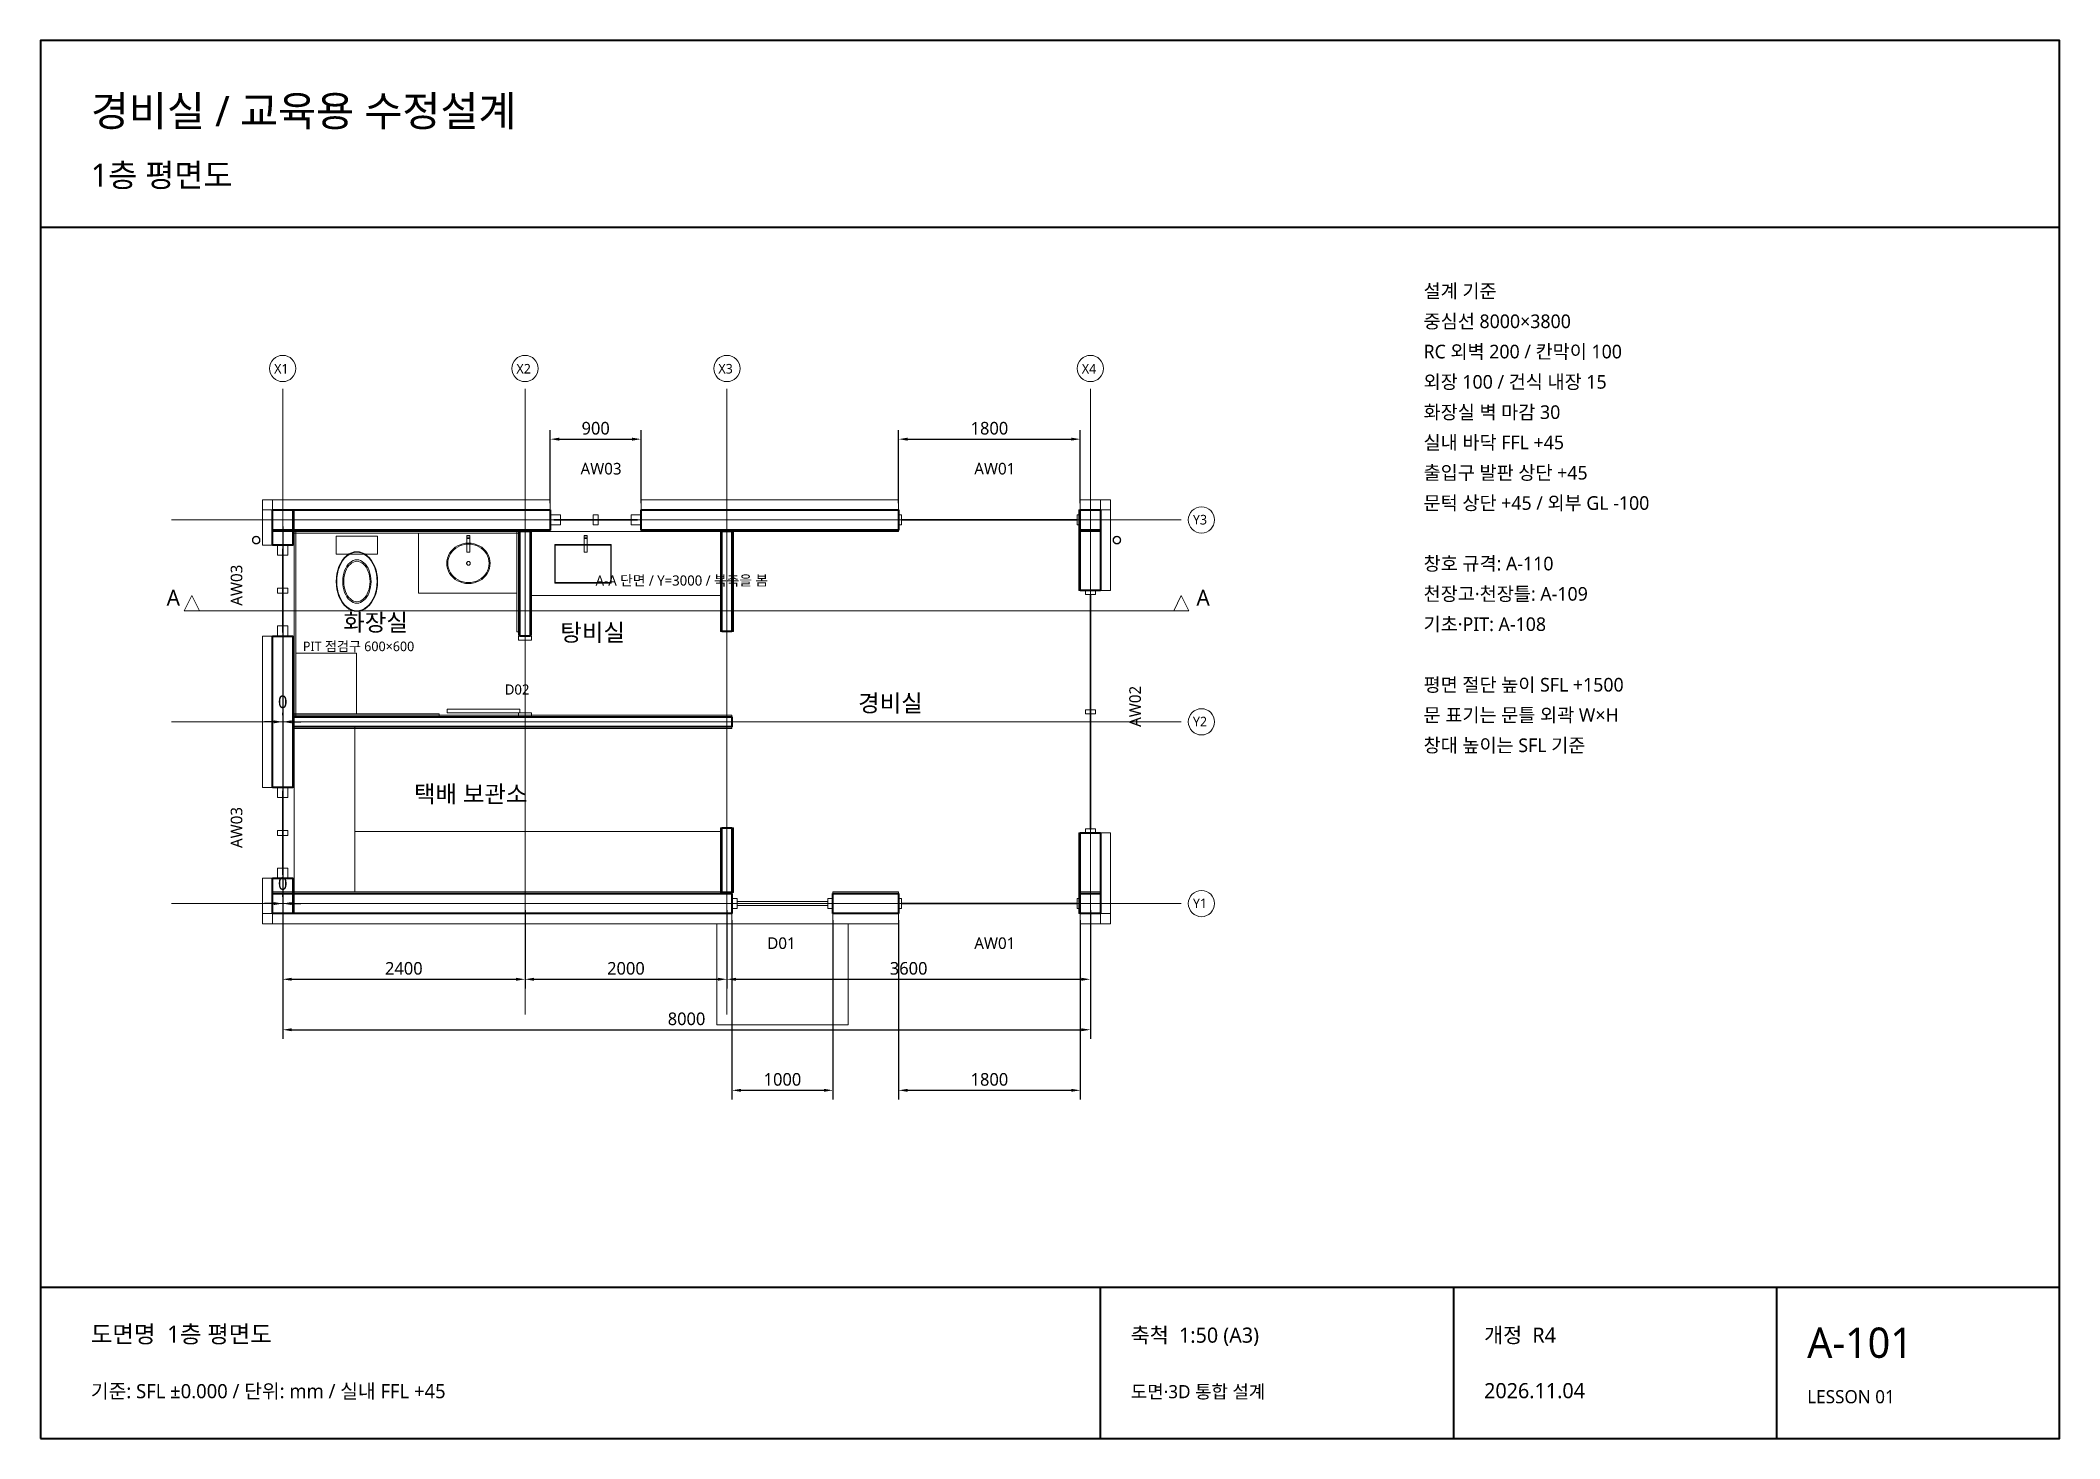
# Model space of a CAD drawing. Header units: millimetres. Extents: x 500 to 20500, y 500 to 14350.
import ezdxf

# ---------------------------------------------------------------- set-up
doc = ezdxf.new("R2010")
doc.units = ezdxf.units.MM
for name, color, linetype, lineweight in [('A-FINISH', 8, 'Continuous', 13), ('A-FRAME', 4, 'Continuous', 18), ('A-FURN', 3, 'Continuous', 13), ('A-WALL', 7, 'Continuous', 35), ('BORDER', 7, 'Continuous', 35), ('DIM', 8, 'Continuous', 13), ('GRID', 8, 'Continuous', 13), ('TEXT', 7, 'Continuous', 18)]:
    doc.layers.add(name, color=color, linetype=linetype, lineweight=lineweight)
doc.styles.add('KOREAN', font='malgun.ttf')
doc.dimstyles.get("Standard").update_dxf_attribs({"dimtxt": 2.5, "dimasz": 2.5, "dimexe": 1.25, "dimexo": 0.625, "dimtad": 1, "dimcen": 2.5, "dimazin": 3, "dimtfac": 1, "dimtmove": 0, "dimatfit": 3})

msp = doc.modelspace()

# ---------------------------------------------------------------- texts
at = {"layer": 'TEXT', "style": 'KOREAN'}
for s, height, p in [('경비실 / 교육용 수정설계', 300, (1000, 13500)), ('1층 평면도', 230, (1000, 12900)), ('설계 기준', 135, (14200, 11800)), ('중심선 8000×3800', 135, (14200, 11500)), ('RC 외벽 200 / 칸막이 100', 135, (14200, 11200)), ('X1', 95, (2815, 11050)), ('X2', 95, (5215, 11050)), ('X3', 95, (7215, 11050)), ('X4', 95, (10815, 11050)), ('외장 100 / 건식 내장 15', 135, (14200, 10900)), ('화장실 벽 마감 30', 135, (14200, 10600)), ('실내 바닥 FFL +45', 135, (14200, 10300)), ('AW03', 115, (5850, 10050)), ('AW01', 115, (9750, 10050)), ('출입구 발판 상단 +45', 135, (14200, 10000)), ('문턱 상단 +45 / 외부 GL -100', 135, (14200, 9700)), ('Y3', 95, (11915, 9555)), ('창호 규격: A-110', 135, (14200, 9100)), ('A-A 단면 / Y=3000 / 북측을 봄', 100, (6000, 8950)), ('A', 160, (1750, 8750)), ('A', 160, (11950, 8750)), ('천장고·천장틀: A-109', 135, (14200, 8800)), ('화장실', 170, (3500, 8500)), ('기초·PIT: A-108', 135, (14200, 8500)), ('PIT 점검구 600×600', 95, (3100, 8300)), ('탕비실', 170, (5650, 8400)), ('평면 절단 높이 SFL +1500', 135, (14200, 7900)), ('D02', 100, (5100, 7870)), ('경비실', 170, (8600, 7700)), ('Y2', 95, (11915, 7555)), ('문 표기는 문틀 외곽 W×H', 135, (14200, 7600)), ('창대 높이는 SFL 기준', 135, (14200, 7300)), ('택배 보관소', 170, (4200, 6800)), ('Y1', 95, (11915, 5755)), ('D01', 115, (7700, 5350)), ('AW01', 115, (9750, 5350)), ('도면명  1층 평면도', 170, (1000, 1450)), ('축척  1:50 (A3)', 150, (11300, 1450)), ('개정  R4', 150, (14800, 1450)), ('A-101', 300, (18000, 1300)), ('기준: SFL ±0.000 / 단위: mm / 실내 FFL +45', 140, (1000, 900)), ('도면·3D 통합 설계', 130, (11300, 900)), ('2026.11.04', 150, (14800, 900)), ('LESSON 01', 130, (18000, 850))]:
    msp.add_text(s, height=height, dxfattribs=at).set_placement(p)
for s, p in [('AW03', (2500, 8750)), ('AW02', (11400, 7550)), ('AW03', (2500, 6350))]:
    msp.add_text(s, height=115, rotation=90, dxfattribs=at).set_placement(p)

# ---------------------------------------------------------------- dimensions: what is measured, and where the dimension line sits
at = {"layer": 'DIM'}
for base, p1, p2 in [((5550, 10400), (5550, 9700), (6450, 9700)), ((9000, 10400), (9000, 9700), (10800, 9700)), ((1700, 5800), (2900, 5800), (2900, 9600)), ((2200, 7600), (2900, 7600), (2900, 9600)), ((2200, 5800), (2900, 5800), (2900, 7600)), ((2900, 5050), (2900, 5800), (5300, 5800)), ((2900, 4550), (2900, 5800), (10900, 5800)), ((5300, 5050), (5300, 5800), (7300, 5800)), ((7300, 5050), (7300, 5800), (10900, 5800)), ((7350, 3950), (7350, 5700), (8350, 5700)), ((9000, 3950), (9000, 5700), (10800, 5700))]:
    msp.add_linear_dim(base=base, p1=p1, p2=p2, dimstyle='Standard', override={"dimtxt": 125, "dimasz": 90, "dimexe": 90, "dimexo": 65, "dimgap": 45, "dimtad": 1, "dimdec": 0, "dimlfac": 1, "dimtxsty": 'KOREAN', "dimclrd": 8, "dimclre": 8, "dimclrt": 7}, dxfattribs=at).render()

# ---------------------------------------------------------------- linework, layer by layer
at = {"layer": 'A-FINISH'}
for p, q in [((2700, 9800), (2748.485, 9800)), ((2700, 9748.485), (2700, 9800)), ((2748.485, 9800), (2800, 9800)), ((2800, 9800), (4133.333, 9800)), ((2800, 9748.485), (2800, 9800)), ((2800, 9800), (2800, 9751.515)), ((4133.333, 9800), (5550, 9800)), ((5550, 9800), (5550, 9751.515)), ((6450, 9800), (7686.364, 9800)), ((6450, 9748.485), (6450, 9800)), ((7686.364, 9800), (9000, 9800)), ((9000, 9800), (9000, 9751.515)), ((10800, 9800), (10896.97, 9800)), ((10800, 9748.485), (10800, 9800)), ((10896.97, 9800), (11000, 9800)), ((11000, 9800), (11000, 9751.515)), ((11000, 9800), (11048.485, 9800)), ((11000, 9748.485), (11000, 9800)), ((11048.485, 9800), (11100, 9800)), ((11100, 9800), (11100, 9751.515)), ((2700, 9700), (2700, 9748.485)), ((2700, 9700), (2748.485, 9700)), ((2700, 9519.697), (2700, 9700)), ((2751.515, 9700), (2700, 9700)), ((2748.485, 9700), (2800, 9700)), ((2800, 9700), (2751.515, 9700)), ((2800, 9751.515), (2800, 9700)), ((2800, 9700), (2800, 9748.485)), ((4216.667, 9700), (2800, 9700)), ((2800, 9700), (2800, 9530.303)), ((3000, 9700), (3007.263, 9700)), ((3000, 9519.468), (3000, 9700)), ((3007.263, 9700), (3015, 9700)), ((3015, 9700), (3015, 9530.533)), ((5550, 9700), (4216.667, 9700)), ((5550, 9751.515), (5550, 9700)), ((6450, 9700), (6450, 9748.485)), ((7763.636, 9700), (6450, 9700)), ((9000, 9700), (7763.636, 9700)), ((9000, 9751.515), (9000, 9700)), ((10785, 9700), (10792.263, 9700)), ((10785, 9287.354), (10785, 9700)), ((10792.263, 9700), (10800, 9700)), ((10800, 9700), (10800, 9748.485)), ((10903.03, 9700), (10800, 9700)), ((10800, 9700), (10800, 9312.646)), ((11000, 9700), (10903.03, 9700)), ((11000, 9751.515), (11000, 9700)), ((11000, 9700), (11000, 9748.485)), ((11000, 9700), (11048.485, 9700)), ((11000, 9287.879), (11000, 9700)), ((11051.515, 9700), (11000, 9700)), ((11048.485, 9700), (11100, 9700)), ((11100, 9700), (11051.515, 9700)), ((11100, 9751.515), (11100, 9700)), ((11100, 9700), (11100, 9312.121)), ((2600, 9400), (2600.156, 9402.373)), ((2600.165, 9397.479), (2600, 9400)), ((2600.156, 9402.373), (2600.321, 9404.895)), ((2600.321, 9404.895), (2600.785, 9407.227)), ((2600.785, 9407.227), (2601.278, 9409.706)), ((2601.278, 9409.706), (2602.042, 9411.958)), ((2602.042, 9411.958), (2602.855, 9414.351)), ((2602.855, 9414.351), (2603.906, 9416.484)), ((2603.152, 9402.32), (2603, 9400)), ((2603, 9400), (2603.143, 9397.817)), ((2603.295, 9404.503), (2603.152, 9402.32)), ((2603.749, 9406.783), (2603.295, 9404.503)), ((2604.176, 9408.929), (2603.749, 9406.783)), ((2603.906, 9416.484), (2605.024, 9418.75)), ((2604.923, 9411.131), (2604.176, 9408.929)), ((2605.626, 9413.202), (2604.923, 9411.131)), ((2605.024, 9418.75), (2606.345, 9420.728)), ((2606.654, 9415.288), (2605.626, 9413.202)), ((2606.345, 9420.728), (2607.749, 9422.829)), ((2607.622, 9417.25), (2606.654, 9415.288)), ((2608.914, 9419.183), (2607.622, 9417.25)), ((2607.749, 9422.829), (2609.317, 9424.617)), ((2610.129, 9421.002), (2608.914, 9419.183)), ((2609.317, 9424.617), (2610.983, 9426.516)), ((2611.662, 9422.75), (2610.129, 9421.002)), ((2610.983, 9426.516), (2612.772, 9428.085)), ((2613.105, 9424.395), (2611.662, 9422.75)), ((2612.772, 9428.085), (2614.671, 9429.751)), ((2614.853, 9425.928), (2613.105, 9424.395)), ((2614.671, 9429.751), (2616.649, 9431.072)), ((2616.498, 9427.371), (2614.853, 9425.928)), ((2618.431, 9428.662), (2616.498, 9427.371)), ((2616.649, 9431.072), (2618.75, 9432.476)), ((2620.25, 9429.878), (2618.431, 9428.662)), ((2618.75, 9432.476), (2620.883, 9433.528)), ((2622.335, 9430.906), (2620.25, 9429.878)), ((2620.883, 9433.528), (2623.149, 9434.645)), ((2624.297, 9431.874), (2622.335, 9430.906)), ((2623.149, 9434.645), (2625.401, 9435.41)), ((2626.499, 9432.621), (2624.297, 9431.874)), ((2625.401, 9435.41), (2627.794, 9436.222)), ((2628.571, 9433.325), (2626.499, 9432.621)), ((2627.794, 9436.222), (2630.127, 9436.686)), ((2630.851, 9433.778), (2628.571, 9433.325)), ((2630.127, 9436.686), (2632.605, 9437.179)), ((2632.997, 9434.205), (2630.851, 9433.778)), ((2632.605, 9437.179), (2634.978, 9437.335)), ((2635.317, 9434.357), (2632.997, 9434.205)), ((2634.978, 9437.335), (2637.5, 9437.5)), ((2637.5, 9434.5), (2635.317, 9434.357)), ((2637.5, 9437.5), (2639.873, 9437.344)), ((2639.82, 9434.348), (2637.5, 9434.5)), ((2642.003, 9434.205), (2639.82, 9434.348)), ((2639.873, 9437.344), (2642.395, 9437.179)), ((2644.283, 9433.751), (2642.003, 9434.205)), ((2642.395, 9437.179), (2644.727, 9436.715)), ((2646.429, 9433.325), (2644.283, 9433.751)), ((2644.727, 9436.715), (2647.206, 9436.222)), ((2648.631, 9432.577), (2646.429, 9433.325)), ((2647.206, 9436.222), (2649.458, 9435.458)), ((2650.703, 9431.874), (2648.631, 9432.577)), ((2649.458, 9435.458), (2651.851, 9434.645)), ((2652.788, 9430.846), (2650.703, 9431.874)), ((2651.851, 9434.645), (2653.984, 9433.594)), ((2654.75, 9429.878), (2652.788, 9430.846)), ((2653.984, 9433.594), (2656.25, 9432.476)), ((2656.683, 9428.586), (2654.75, 9429.878)), ((2656.25, 9432.476), (2658.227, 9431.155)), ((2658.502, 9427.371), (2656.683, 9428.586)), ((2658.227, 9431.155), (2660.329, 9429.751)), ((2660.25, 9425.838), (2658.502, 9427.371)), ((2661.895, 9424.395), (2660.25, 9425.838)), ((2660.329, 9429.751), (2662.117, 9428.183)), ((2663.428, 9422.647), (2661.895, 9424.395)), ((2662.117, 9428.183), (2664.017, 9426.516)), ((2664.871, 9421.002), (2663.428, 9422.647)), ((2664.017, 9426.516), (2665.585, 9424.728)), ((2666.162, 9419.069), (2664.871, 9421.002)), ((2665.585, 9424.728), (2667.251, 9422.829)), ((2667.378, 9417.25), (2666.162, 9419.069)), ((2667.251, 9422.829), (2668.572, 9420.851)), ((2668.406, 9415.165), (2667.378, 9417.25)), ((2669.374, 9413.202), (2668.406, 9415.165)), ((2668.572, 9420.851), (2669.976, 9418.75)), ((2670.121, 9411.001), (2669.374, 9413.202)), ((2669.976, 9418.75), (2671.028, 9416.617)), ((2670.824, 9408.929), (2670.121, 9411.001)), ((2671.278, 9406.649), (2670.824, 9408.929)), ((2671.028, 9416.617), (2672.145, 9414.351)), ((2671.705, 9404.503), (2671.278, 9406.649)), ((2671.857, 9402.183), (2671.705, 9404.503)), ((2671.848, 9397.68), (2672, 9400)), ((2672, 9400), (2671.857, 9402.183)), ((2672.145, 9414.351), (2672.91, 9412.099)), ((2672.91, 9412.099), (2673.722, 9409.706)), ((2673.722, 9409.706), (2674.186, 9407.373)), ((2674.186, 9407.373), (2674.679, 9404.895)), ((2674.679, 9404.895), (2674.835, 9402.522)), ((2674.835, 9402.522), (2675, 9400)), ((2675, 9400), (2674.844, 9397.627)), ((2700, 9350), (2700, 9519.697)), ((2800, 9530.303), (2800, 9350)), ((2800, 9500), (4131.531, 9500)), ((2800, 9492.263), (2800, 9500)), ((2800, 9485), (2800, 9492.263)), ((4218.469, 9485), (2800, 9485)), ((3000, 9350), (3000, 9519.468)), ((3015, 9530.533), (3015, 9350)), ((3015, 9470), (3024.094, 9470)), ((3015, 8765.187), (3015, 9470)), ((3024.094, 9470), (3030, 9470)), ((3030, 9485), (4357.687, 9485)), ((3030, 9479.094), (3030, 9485)), ((3030, 9470), (3030, 9479.094)), ((3030, 9470), (3030, 8384.813)), ((3892.313, 9470), (3030, 9470)), ((5220, 9470), (3892.313, 9470)), ((4131.531, 9500), (5550, 9500)), ((5550, 9485), (4218.469, 9485)), ((4357.687, 9485), (5220, 9485)), ((4755, 9445), (4725, 9445)), ((4725, 9445), (4725, 9415)), ((4755, 9430), (4725, 9430)), ((4725, 9430), (4725, 9280)), ((4725, 9415), (4755, 9415)), ((4755, 9415), (4755, 9445)), ((4755, 9280), (4755, 9430)), ((5220, 9485), (5220, 9475.906)), ((5220, 9475.906), (5220, 9470)), ((5220, 9470), (5238.188, 9470)), ((5220, 9084.125), (5220, 9470)), ((5235, 8960.384), (5235, 9490)), ((5235, 9490), (5242.287, 9490)), ((5238.188, 9470), (5250, 9470)), ((5242.287, 9490), (5250, 9490)), ((5250, 9490), (5250, 8989.616)), ((5250, 9470), (5250, 8875.875)), ((5350, 9490), (5357.287, 9490)), ((5350, 8960.384), (5350, 9490)), ((5357.287, 9490), (5365, 9490)), ((5365, 9490), (5365, 8989.616)), ((5550, 9500), (5550, 9492.737)), ((5550, 9492.737), (5550, 9485)), ((5915, 9445), (5885, 9445)), ((5885, 9445), (5885, 9415)), ((5915, 9430), (5885, 9430)), ((5885, 9430), (5885, 9280)), ((5885, 9415), (5915, 9415)), ((5915, 9415), (5915, 9445)), ((5915, 9280), (5915, 9430)), ((6450, 9500), (7684.692, 9500)), ((6450, 9492.263), (6450, 9500)), ((6450, 9485), (6450, 9492.263)), ((7765.308, 9485), (6450, 9485)), ((7235, 8978.381), (7235, 9490)), ((7235, 9490), (7242.287, 9490)), ((7242.287, 9490), (7250, 9490)), ((7250, 9490), (7250, 9006.619)), ((7350, 9490), (7357.287, 9490)), ((7350, 8978.381), (7350, 9490)), ((7357.287, 9490), (7365, 9490)), ((7365, 9490), (7365, 9006.619)), ((7684.692, 9500), (9000, 9500)), ((9000, 9485), (7765.308, 9485)), ((9000, 9500), (9000, 9492.737)), ((9000, 9492.737), (9000, 9485)), ((10800, 9500), (10896.839, 9500)), ((10800, 9492.263), (10800, 9500)), ((10800, 9485), (10800, 9492.263)), ((10903.161, 9485), (10800, 9485)), ((10896.839, 9500), (11000, 9500)), ((11000, 9485), (10903.161, 9485)), ((11000, 9500), (11000, 9492.737)), ((11000, 9492.737), (11000, 9485)), ((11125, 9400), (11125.156, 9402.373)), ((11125.165, 9397.479), (11125, 9400)), ((11125.156, 9402.373), (11125.321, 9404.895)), ((11125.321, 9404.895), (11125.785, 9407.227)), ((11125.785, 9407.227), (11126.278, 9409.706)), ((11126.278, 9409.706), (11127.042, 9411.958)), ((11127.042, 9411.958), (11127.854, 9414.351)), ((11127.854, 9414.351), (11128.906, 9416.484)), ((11128.152, 9402.32), (11128, 9400)), ((11128, 9400), (11128.143, 9397.817)), ((11128.295, 9404.503), (11128.152, 9402.32)), ((11128.749, 9406.783), (11128.295, 9404.503)), ((11129.176, 9408.929), (11128.749, 9406.783)), ((11128.906, 9416.484), (11130.024, 9418.75)), ((11129.923, 9411.131), (11129.176, 9408.929)), ((11130.626, 9413.202), (11129.923, 9411.131)), ((11130.024, 9418.75), (11131.345, 9420.728)), ((11131.655, 9415.288), (11130.626, 9413.202)), ((11131.345, 9420.728), (11132.749, 9422.829)), ((11132.623, 9417.25), (11131.655, 9415.288)), ((11133.914, 9419.183), (11132.623, 9417.25)), ((11132.749, 9422.829), (11134.317, 9424.617)), ((11135.13, 9421.002), (11133.914, 9419.183)), ((11134.317, 9424.617), (11135.983, 9426.516)), ((11136.663, 9422.75), (11135.13, 9421.002)), ((11135.983, 9426.516), (11137.771, 9428.085)), ((11138.105, 9424.395), (11136.663, 9422.75)), ((11137.771, 9428.085), (11139.671, 9429.751)), ((11139.853, 9425.928), (11138.105, 9424.395)), ((11139.671, 9429.751), (11141.649, 9431.072)), ((11141.497, 9427.371), (11139.853, 9425.928)), ((11143.431, 9428.662), (11141.497, 9427.371)), ((11141.649, 9431.072), (11143.75, 9432.476)), ((11145.25, 9429.878), (11143.431, 9428.662)), ((11143.75, 9432.476), (11145.883, 9433.528)), ((11147.335, 9430.906), (11145.25, 9429.878)), ((11145.883, 9433.528), (11148.149, 9434.645)), ((11149.298, 9431.874), (11147.335, 9430.906)), ((11148.149, 9434.645), (11150.402, 9435.41)), ((11151.499, 9432.621), (11149.298, 9431.874)), ((11150.402, 9435.41), (11152.795, 9436.222)), ((11153.571, 9433.325), (11151.499, 9432.621)), ((11152.795, 9436.222), (11155.127, 9436.686)), ((11155.851, 9433.778), (11153.571, 9433.325)), ((11155.127, 9436.686), (11157.605, 9437.179)), ((11157.997, 9434.205), (11155.851, 9433.778)), ((11157.605, 9437.179), (11159.978, 9437.335)), ((11160.317, 9434.357), (11157.997, 9434.205)), ((11159.978, 9437.335), (11162.5, 9437.5)), ((11162.5, 9434.5), (11160.317, 9434.357)), ((11162.5, 9437.5), (11164.873, 9437.344)), ((11164.82, 9434.348), (11162.5, 9434.5)), ((11167.003, 9434.205), (11164.82, 9434.348)), ((11164.873, 9437.344), (11167.394, 9437.179)), ((11169.284, 9433.751), (11167.003, 9434.205)), ((11167.394, 9437.179), (11169.727, 9436.715)), ((11171.429, 9433.325), (11169.284, 9433.751)), ((11169.727, 9436.715), (11172.206, 9436.222)), ((11173.631, 9432.577), (11171.429, 9433.325)), ((11172.206, 9436.222), (11174.458, 9435.458)), ((11175.703, 9431.874), (11173.631, 9432.577)), ((11174.458, 9435.458), (11176.851, 9434.645)), ((11177.788, 9430.846), (11175.703, 9431.874)), ((11176.851, 9434.645), (11178.984, 9433.594)), ((11179.75, 9429.878), (11177.788, 9430.846)), ((11178.984, 9433.594), (11181.25, 9432.476)), ((11181.683, 9428.586), (11179.75, 9429.878)), ((11181.25, 9432.476), (11183.228, 9431.155)), ((11183.502, 9427.371), (11181.683, 9428.586)), ((11183.228, 9431.155), (11185.328, 9429.751)), ((11185.25, 9425.838), (11183.502, 9427.371)), ((11186.895, 9424.395), (11185.25, 9425.838)), ((11185.328, 9429.751), (11187.116, 9428.183)), ((11188.428, 9422.647), (11186.895, 9424.395)), ((11187.116, 9428.183), (11189.016, 9426.516)), ((11189.871, 9421.002), (11188.428, 9422.647)), ((11189.016, 9426.516), (11190.585, 9424.728)), ((11191.162, 9419.069), (11189.871, 9421.002)), ((11190.585, 9424.728), (11192.251, 9422.829)), ((11192.378, 9417.25), (11191.162, 9419.069)), ((11192.251, 9422.829), (11193.572, 9420.851)), ((11193.406, 9415.165), (11192.378, 9417.25)), ((11194.374, 9413.202), (11193.406, 9415.165)), ((11193.572, 9420.851), (11194.976, 9418.75)), ((11195.121, 9411.001), (11194.374, 9413.202)), ((11194.976, 9418.75), (11196.028, 9416.617)), ((11195.824, 9408.929), (11195.121, 9411.001)), ((11196.278, 9406.649), (11195.824, 9408.929)), ((11196.028, 9416.617), (11197.145, 9414.351)), ((11196.705, 9404.503), (11196.278, 9406.649)), ((11196.857, 9402.183), (11196.705, 9404.503)), ((11196.848, 9397.68), (11197, 9400)), ((11197, 9400), (11196.857, 9402.183)), ((11197.145, 9414.351), (11197.91, 9412.099)), ((11197.91, 9412.099), (11198.723, 9409.706)), ((11198.723, 9409.706), (11199.186, 9407.373)), ((11199.186, 9407.373), (11199.679, 9404.895)), ((11199.679, 9404.895), (11199.835, 9402.522)), ((11199.835, 9402.522), (11200, 9400)), ((11200, 9400), (11199.844, 9397.627)), ((2600.321, 9395.105), (2600.165, 9397.479)), ((2600.814, 9392.627), (2600.321, 9395.105)), ((2601.278, 9390.294), (2600.814, 9392.627)), ((2602.09, 9387.901), (2601.278, 9390.294)), ((2602.855, 9385.649), (2602.09, 9387.901)), ((2603.972, 9383.383), (2602.855, 9385.649)), ((2603.143, 9397.817), (2603.295, 9395.497)), ((2603.295, 9395.497), (2603.722, 9393.351)), ((2603.722, 9393.351), (2604.176, 9391.071)), ((2605.024, 9381.25), (2603.972, 9383.383)), ((2604.176, 9391.071), (2604.879, 9388.999)), ((2604.879, 9388.999), (2605.626, 9386.797)), ((2606.428, 9379.149), (2605.024, 9381.25)), ((2605.626, 9386.797), (2606.594, 9384.835)), ((2607.749, 9377.171), (2606.428, 9379.149)), ((2606.594, 9384.835), (2607.622, 9382.75)), ((2607.622, 9382.75), (2608.838, 9380.931)), ((2609.415, 9375.272), (2607.749, 9377.171)), ((2608.838, 9380.931), (2610.129, 9378.998)), ((2610.983, 9373.484), (2609.415, 9375.272)), ((2610.129, 9378.998), (2611.572, 9377.353)), ((2612.883, 9371.817), (2610.983, 9373.484)), ((2611.572, 9377.353), (2613.105, 9375.605)), ((2614.671, 9370.249), (2612.883, 9371.817)), ((2613.105, 9375.605), (2614.75, 9374.162)), ((2616.773, 9368.845), (2614.671, 9370.249)), ((2614.75, 9374.162), (2616.498, 9372.629)), ((2616.498, 9372.629), (2618.317, 9371.414)), ((2618.75, 9367.524), (2616.773, 9368.845)), ((2618.317, 9371.414), (2620.25, 9370.122)), ((2621.016, 9366.406), (2618.75, 9367.524)), ((2620.25, 9370.122), (2622.212, 9369.154)), ((2623.149, 9365.354), (2621.016, 9366.406)), ((2622.212, 9369.154), (2624.297, 9368.126)), ((2625.542, 9364.542), (2623.149, 9365.354)), ((2624.297, 9368.126), (2626.369, 9367.423)), ((2627.794, 9363.778), (2625.542, 9364.542)), ((2626.369, 9367.423), (2628.571, 9366.676)), ((2630.273, 9363.285), (2627.794, 9363.778)), ((2628.571, 9366.676), (2630.717, 9366.249)), ((2632.605, 9362.821), (2630.273, 9363.285)), ((2630.717, 9366.249), (2632.997, 9365.795)), ((2635.127, 9362.655), (2632.605, 9362.821)), ((2632.997, 9365.795), (2635.18, 9365.652)), ((2637.5, 9362.5), (2635.127, 9362.655)), ((2635.18, 9365.652), (2637.5, 9365.5)), ((2637.5, 9365.5), (2639.683, 9365.643)), ((2640.022, 9362.665), (2637.5, 9362.5)), ((2639.683, 9365.643), (2642.003, 9365.795)), ((2642.395, 9362.821), (2640.022, 9362.665)), ((2642.003, 9365.795), (2644.149, 9366.222)), ((2644.873, 9363.314), (2642.395, 9362.821)), ((2644.149, 9366.222), (2646.429, 9366.676)), ((2647.206, 9363.778), (2644.873, 9363.314)), ((2646.429, 9366.676), (2648.501, 9367.379)), ((2649.599, 9364.59), (2647.206, 9363.778)), ((2648.501, 9367.379), (2650.703, 9368.126)), ((2651.851, 9365.354), (2649.599, 9364.59)), ((2650.703, 9368.126), (2652.665, 9369.094)), ((2654.117, 9366.472), (2651.851, 9365.354)), ((2652.665, 9369.094), (2654.75, 9370.122)), ((2656.25, 9367.524), (2654.117, 9366.472)), ((2654.75, 9370.122), (2656.569, 9371.338)), ((2658.351, 9368.928), (2656.25, 9367.524)), ((2656.569, 9371.338), (2658.502, 9372.629)), ((2660.329, 9370.249), (2658.351, 9368.928)), ((2658.502, 9372.629), (2660.147, 9374.072)), ((2660.147, 9374.072), (2661.895, 9375.605)), ((2662.228, 9371.915), (2660.329, 9370.249)), ((2661.895, 9375.605), (2663.338, 9377.25)), ((2664.017, 9373.484), (2662.228, 9371.915)), ((2663.338, 9377.25), (2664.871, 9378.998)), ((2665.683, 9375.383), (2664.017, 9373.484)), ((2664.871, 9378.998), (2666.086, 9380.817)), ((2667.251, 9377.171), (2665.683, 9375.383)), ((2666.086, 9380.817), (2667.378, 9382.75)), ((2668.655, 9379.273), (2667.251, 9377.171)), ((2667.378, 9382.75), (2668.346, 9384.712)), ((2668.346, 9384.712), (2669.374, 9386.797)), ((2669.976, 9381.25), (2668.655, 9379.273)), ((2669.374, 9386.797), (2670.077, 9388.869)), ((2671.094, 9383.516), (2669.976, 9381.25)), ((2670.077, 9388.869), (2670.824, 9391.071)), ((2670.824, 9391.071), (2671.251, 9393.217)), ((2672.145, 9385.649), (2671.094, 9383.516)), ((2671.251, 9393.217), (2671.705, 9395.497)), ((2671.705, 9395.497), (2671.848, 9397.68)), ((2672.958, 9388.042), (2672.145, 9385.649)), ((2673.722, 9390.294), (2672.958, 9388.042)), ((2674.215, 9392.773), (2673.722, 9390.294)), ((2674.679, 9395.105), (2674.215, 9392.773)), ((2674.844, 9397.627), (2674.679, 9395.105)), ((2751.515, 9350), (2700, 9350)), ((2800, 9350), (2751.515, 9350)), ((3007.737, 9350), (3000, 9350)), ((3015, 9350), (3007.737, 9350)), ((4725, 9280), (4755, 9280)), ((5885, 9280), (5915, 9280)), ((10785, 8900), (10785, 9287.354)), ((10800, 9312.646), (10800, 8900)), ((11000, 8900), (11000, 9287.879)), ((11100, 9312.121), (11100, 8900)), ((11125.321, 9395.105), (11125.165, 9397.479)), ((11125.814, 9392.627), (11125.321, 9395.105)), ((11126.278, 9390.294), (11125.814, 9392.627)), ((11127.09, 9387.901), (11126.278, 9390.294)), ((11127.854, 9385.649), (11127.09, 9387.901)), ((11128.972, 9383.383), (11127.854, 9385.649)), ((11128.143, 9397.817), (11128.295, 9395.497)), ((11128.295, 9395.497), (11128.722, 9393.351)), ((11128.722, 9393.351), (11129.176, 9391.071)), ((11130.024, 9381.25), (11128.972, 9383.383)), ((11129.176, 9391.071), (11129.879, 9388.999)), ((11129.879, 9388.999), (11130.626, 9386.797)), ((11131.428, 9379.149), (11130.024, 9381.25)), ((11130.626, 9386.797), (11131.594, 9384.835)), ((11132.749, 9377.171), (11131.428, 9379.149)), ((11131.594, 9384.835), (11132.623, 9382.75)), ((11132.623, 9382.75), (11133.838, 9380.931)), ((11134.415, 9375.272), (11132.749, 9377.171)), ((11133.838, 9380.931), (11135.13, 9378.998)), ((11135.983, 9373.484), (11134.415, 9375.272)), ((11135.13, 9378.998), (11136.572, 9377.353)), ((11137.883, 9371.817), (11135.983, 9373.484)), ((11136.572, 9377.353), (11138.105, 9375.605)), ((11139.671, 9370.249), (11137.883, 9371.817)), ((11138.105, 9375.605), (11139.75, 9374.162)), ((11141.772, 9368.845), (11139.671, 9370.249)), ((11139.75, 9374.162), (11141.497, 9372.629)), ((11141.497, 9372.629), (11143.317, 9371.414)), ((11143.75, 9367.524), (11141.772, 9368.845)), ((11143.317, 9371.414), (11145.25, 9370.122)), ((11146.016, 9366.406), (11143.75, 9367.524)), ((11145.25, 9370.122), (11147.213, 9369.154)), ((11148.149, 9365.354), (11146.016, 9366.406)), ((11147.213, 9369.154), (11149.298, 9368.126)), ((11150.542, 9364.542), (11148.149, 9365.354)), ((11149.298, 9368.126), (11151.369, 9367.423)), ((11152.795, 9363.778), (11150.542, 9364.542)), ((11151.369, 9367.423), (11153.571, 9366.676)), ((11155.273, 9363.285), (11152.795, 9363.778)), ((11153.571, 9366.676), (11155.717, 9366.249)), ((11157.605, 9362.821), (11155.273, 9363.285)), ((11155.717, 9366.249), (11157.997, 9365.795)), ((11160.127, 9362.655), (11157.605, 9362.821)), ((11157.997, 9365.795), (11160.18, 9365.652)), ((11162.5, 9362.5), (11160.127, 9362.655)), ((11160.18, 9365.652), (11162.5, 9365.5)), ((11162.5, 9365.5), (11164.684, 9365.643)), ((11165.021, 9362.665), (11162.5, 9362.5)), ((11164.684, 9365.643), (11167.003, 9365.795)), ((11167.394, 9362.821), (11165.021, 9362.665)), ((11167.003, 9365.795), (11169.149, 9366.222)), ((11169.873, 9363.314), (11167.394, 9362.821)), ((11169.149, 9366.222), (11171.429, 9366.676)), ((11172.206, 9363.778), (11169.873, 9363.314)), ((11171.429, 9366.676), (11173.501, 9367.379)), ((11174.599, 9364.59), (11172.206, 9363.778)), ((11173.501, 9367.379), (11175.703, 9368.126)), ((11176.851, 9365.354), (11174.599, 9364.59)), ((11175.703, 9368.126), (11177.665, 9369.094)), ((11179.117, 9366.472), (11176.851, 9365.354)), ((11177.665, 9369.094), (11179.75, 9370.122)), ((11181.25, 9367.524), (11179.117, 9366.472)), ((11179.75, 9370.122), (11181.569, 9371.338)), ((11183.351, 9368.928), (11181.25, 9367.524)), ((11181.569, 9371.338), (11183.502, 9372.629)), ((11185.328, 9370.249), (11183.351, 9368.928)), ((11183.502, 9372.629), (11185.147, 9374.072)), ((11185.147, 9374.072), (11186.895, 9375.605)), ((11187.228, 9371.915), (11185.328, 9370.249)), ((11186.895, 9375.605), (11188.338, 9377.25)), ((11189.016, 9373.484), (11187.228, 9371.915)), ((11188.338, 9377.25), (11189.871, 9378.998)), ((11190.683, 9375.383), (11189.016, 9373.484)), ((11189.871, 9378.998), (11191.086, 9380.817)), ((11192.251, 9377.171), (11190.683, 9375.383)), ((11191.086, 9380.817), (11192.378, 9382.75)), ((11193.655, 9379.273), (11192.251, 9377.171)), ((11192.378, 9382.75), (11193.346, 9384.712)), ((11193.346, 9384.712), (11194.374, 9386.797)), ((11194.976, 9381.25), (11193.655, 9379.273)), ((11194.374, 9386.797), (11195.077, 9388.869)), ((11196.093, 9383.516), (11194.976, 9381.25)), ((11195.077, 9388.869), (11195.824, 9391.071)), ((11195.824, 9391.071), (11196.251, 9393.217)), ((11197.145, 9385.649), (11196.093, 9383.516)), ((11196.251, 9393.217), (11196.705, 9395.497)), ((11196.705, 9395.497), (11196.848, 9397.68)), ((11197.958, 9388.042), (11197.145, 9385.649)), ((11198.723, 9390.294), (11197.958, 9388.042)), ((11199.215, 9392.773), (11198.723, 9390.294)), ((11199.679, 9395.105), (11199.215, 9392.773)), ((11199.844, 9397.627), (11199.679, 9395.105)), ((5220, 8490), (5220, 9084.125)), ((7250, 9006.619), (7250, 8495)), ((7365, 9006.619), (7365, 8495)), ((5235, 8460), (5235, 8960.384)), ((5250, 8989.616), (5250, 8460)), ((5250, 8875.875), (5250, 8490)), ((5350, 8460), (5350, 8960.384)), ((5365, 8989.616), (5365, 8460)), ((7235, 8495), (7235, 8978.381)), ((7350, 8495), (7350, 8978.381)), ((10792.737, 8900), (10785, 8900)), ((10800, 8900), (10792.737, 8900)), ((11051.515, 8900), (11000, 8900)), ((11100, 8900), (11051.515, 8900)), ((3015, 7680), (3015, 8765.187)), ((2700, 8450), (2748.485, 8450)), ((2700, 7677.273), (2700, 8450)), ((2748.485, 8450), (2800, 8450)), ((2800, 8450), (2800, 7722.727)), ((3000, 8450), (3007.263, 8450)), ((3000, 7676.289), (3000, 8450)), ((3007.263, 8450), (3015, 8450)), ((3015, 8450), (3015, 7723.711)), ((5231.813, 8490), (5220, 8490)), ((5250, 8490), (5231.813, 8490)), ((5242.713, 8460), (5235, 8460)), ((5250, 8460), (5242.713, 8460)), ((5357.713, 8460), (5350, 8460)), ((5365, 8460), (5357.713, 8460)), ((7242.713, 8495), (7235, 8495)), ((7250, 8495), (7242.713, 8495)), ((7357.713, 8495), (7350, 8495)), ((7365, 8495), (7357.713, 8495)), ((3030, 8384.813), (3030, 7680)), ((3030, 7680), (3030, 8280)), ((3030, 8280), (3630, 8280)), ((3630, 8280), (3630, 7680)), ((2700, 6950), (2700, 7677.273)), ((2800, 7722.727), (2800, 6950)), ((3000, 6950), (3000, 7676.289)), ((3010, 7665), (5118.414, 7665)), ((3010, 7657.287), (3010, 7665)), ((3010, 7650), (3010, 7657.287)), ((5241.586, 7650), (3010, 7650)), ((3015, 7723.711), (3015, 6950)), ((3020.906, 7680), (3015, 7680)), ((3030, 7680), (3020.906, 7680)), ((3030, 7680), (3890.875, 7680)), ((3030, 7668.188), (3030, 7680)), ((3630, 7680), (3030, 7680)), ((3030, 7650), (3030, 7668.188)), ((3589.125, 7650), (3030, 7650)), ((4450, 7650), (3589.125, 7650)), ((3890.875, 7680), (4450, 7680)), ((4450, 7680), (4450, 7661.813)), ((4450, 7661.813), (4450, 7650)), ((5118.414, 7665), (7350, 7665)), ((7350, 7650), (5241.586, 7650)), ((7350, 7665), (7350, 7657.713)), ((7350, 7657.713), (7350, 7650)), ((3010, 7550), (5118.414, 7550)), ((3010, 7542.287), (3010, 7550)), ((3010, 7535), (3010, 7542.287)), ((5241.586, 7535), (3010, 7535)), ((5118.414, 7550), (7350, 7550)), ((7350, 7535), (5241.586, 7535)), ((7350, 7550), (7350, 7542.713)), ((7350, 7542.713), (7350, 7535)), ((2751.515, 6950), (2700, 6950)), ((2800, 6950), (2751.515, 6950)), ((3007.737, 6950), (3000, 6950)), ((3015, 6950), (3007.737, 6950)), ((7235, 6220.918), (7235, 6550)), ((7235, 6550), (7242.287, 6550)), ((7242.287, 6550), (7250, 6550)), ((7250, 6550), (7250, 6239.082)), ((7350, 6550), (7357.287, 6550)), ((7350, 6220.918), (7350, 6550)), ((7357.287, 6550), (7365, 6550)), ((7365, 6550), (7365, 6239.082)), ((10785, 6500), (10792.263, 6500)), ((10785, 6087.354), (10785, 6500)), ((10792.263, 6500), (10800, 6500)), ((10800, 6500), (10800, 6112.646)), ((11000, 6500), (11048.485, 6500)), ((11000, 6087.879), (11000, 6500)), ((11048.485, 6500), (11100, 6500)), ((11100, 6500), (11100, 6112.121)), ((7235, 5910), (7235, 6220.918)), ((7250, 6239.082), (7250, 5910)), ((7350, 5910), (7350, 6220.918)), ((7365, 6239.082), (7365, 5910)), ((2700, 6050), (2748.485, 6050)), ((2700, 5869.697), (2700, 6050)), ((2748.485, 6050), (2800, 6050)), ((2800, 6050), (2800, 5880.303)), ((3000, 6050), (3007.263, 6050)), ((3000, 5869.468), (3000, 6050)), ((3007.263, 6050), (3015, 6050)), ((3015, 6050), (3015, 5880.532)), ((10785, 5700), (10785, 6087.354)), ((10800, 6112.646), (10800, 5700)), ((11000, 5700), (11000, 6087.879)), ((11100, 6112.121), (11100, 5700)), ((2700, 5700), (2700, 5869.697)), ((2800, 5915), (5003.078, 5915)), ((2800, 5907.263), (2800, 5915)), ((2800, 5900), (2800, 5907.263)), ((5146.922, 5900), (2800, 5900)), ((2800, 5880.303), (2800, 5700)), ((3000, 5700), (3000, 5869.468)), ((3015, 5880.532), (3015, 5700)), ((5003.078, 5915), (7350, 5915)), ((7350, 5900), (5146.922, 5900)), ((7242.713, 5910), (7235, 5910)), ((7250, 5910), (7242.713, 5910)), ((7350, 5915), (7350, 5907.737)), ((7357.713, 5910), (7350, 5910)), ((7350, 5907.737), (7350, 5900)), ((7365, 5910), (7357.713, 5910)), ((8350, 5915), (8664.725, 5915)), ((8350, 5907.263), (8350, 5915)), ((8350, 5900), (8350, 5907.263)), ((8685.275, 5900), (8350, 5900)), ((8664.725, 5915), (9000, 5915)), ((9000, 5900), (8685.275, 5900)), ((9000, 5915), (9000, 5907.737)), ((9000, 5907.737), (9000, 5900)), ((10800, 5915), (10896.839, 5915)), ((10800, 5907.263), (10800, 5915)), ((10800, 5900), (10800, 5907.263)), ((10903.161, 5900), (10800, 5900)), ((10896.839, 5915), (11000, 5915)), ((11000, 5900), (10903.161, 5900)), ((11000, 5915), (11000, 5907.737)), ((11000, 5907.737), (11000, 5900)), ((2751.515, 5700), (2700, 5700)), ((2700, 5700), (2748.485, 5700)), ((2700, 5648.485), (2700, 5700)), ((2700, 5600), (2700, 5648.485)), ((2751.515, 5600), (2700, 5600)), ((2748.485, 5700), (2800, 5700)), ((2800, 5700), (2751.515, 5700)), ((2800, 5600), (2751.515, 5600)), ((2800, 5700), (5006.061, 5700)), ((2800, 5648.485), (2800, 5700)), ((2800, 5700), (2800, 5651.515)), ((2800, 5651.515), (2800, 5600)), ((2800, 5600), (2800, 5648.485)), ((5143.94, 5600), (2800, 5600)), ((3007.737, 5700), (3000, 5700)), ((3015, 5700), (3007.737, 5700)), ((5006.061, 5700), (7350, 5700)), ((7350, 5600), (5143.94, 5600)), ((8500, 5600), (7200, 5600)), ((7200, 5600), (7200, 4600)), ((7350, 5700), (7350, 5651.515)), ((7350, 5651.515), (7350, 5600)), ((8350, 5700), (8665.152, 5700)), ((8350, 5648.485), (8350, 5700)), ((8350, 5600), (8350, 5648.485)), ((8684.848, 5600), (8350, 5600)), ((8500, 4600), (8500, 5600)), ((8665.152, 5700), (9000, 5700)), ((9000, 5600), (8684.848, 5600)), ((9000, 5700), (9000, 5651.515)), ((9000, 5651.515), (9000, 5600)), ((10792.737, 5700), (10785, 5700)), ((10800, 5700), (10792.737, 5700)), ((10800, 5700), (10896.97, 5700)), ((10800, 5648.485), (10800, 5700)), ((10800, 5600), (10800, 5648.485)), ((10903.03, 5600), (10800, 5600)), ((10896.97, 5700), (11000, 5700)), ((11000, 5600), (10903.03, 5600)), ((11000, 5700), (11000, 5651.515)), ((11051.515, 5700), (11000, 5700)), ((11000, 5700), (11048.485, 5700)), ((11000, 5648.485), (11000, 5700)), ((11000, 5651.515), (11000, 5600)), ((11000, 5600), (11000, 5648.485)), ((11051.515, 5600), (11000, 5600)), ((11048.485, 5700), (11100, 5700)), ((11100, 5700), (11051.515, 5700)), ((11100, 5600), (11051.515, 5600)), ((11100, 5700), (11100, 5651.515)), ((11100, 5651.515), (11100, 5600)), ((7200, 4600), (8500, 4600))]:
    msp.add_line(p, q, dxfattribs=at)
at = {"layer": 'A-FRAME'}
for p, q in [((5550, 9650), (5631.818, 9650)), ((5550, 9650), (5550, 9575)), ((5585, 9603), (5779.646, 9603)), ((5585, 9598.407), (5585, 9603)), ((5631.818, 9650), (5650, 9650)), ((5650, 9650), (5650, 9630)), ((5650, 9550), (5650, 9630)), ((5779.646, 9603), (6415, 9603)), ((5975, 9650), (5985, 9650)), ((5975, 9650), (5975, 9570)), ((6025, 9650), (5985, 9650)), ((6025, 9650), (6025, 9630)), ((6025, 9550), (6025, 9630)), ((6350, 9650), (6422.727, 9650)), ((6350, 9650), (6350, 9570)), ((6415, 9603), (6415, 9601.593)), ((6415, 9601.593), (6415, 9597)), ((6422.727, 9650), (6450, 9650)), ((6450, 9650), (6450, 9625)), ((6450, 9550), (6450, 9625)), ((9000, 9650), (9025.714, 9650)), ((9000, 9650), (9000, 9590)), ((9025.714, 9650), (9030, 9650)), ((9030, 9650), (9030, 9635.294)), ((9030, 9550), (9030, 9635.294)), ((9035, 9603), (9718.532, 9603)), ((9035, 9599.371), (9035, 9603)), ((9718.532, 9603), (10765, 9603)), ((10765, 9603), (10765, 9600.629)), ((10765, 9600.629), (10765, 9597)), ((10787.755, 9650), (10770, 9650)), ((10770, 9650), (10770, 9564.706)), ((10800, 9650), (10787.755, 9650)), ((10800, 9650), (10800, 9610)), ((10800, 9550), (10800, 9610)), ((5550, 9550), (5550, 9575)), ((5550, 9550), (5631.818, 9550)), ((5585, 9597), (5585, 9598.407)), ((6220.354, 9597), (5585, 9597)), ((5650, 9550), (5631.818, 9550)), ((5975, 9550), (5975, 9570)), ((5985, 9550), (5975, 9550)), ((6025, 9550), (5985, 9550)), ((6415, 9597), (6220.354, 9597)), ((6350, 9550), (6350, 9570)), ((6350, 9550), (6422.727, 9550)), ((6450, 9550), (6422.727, 9550)), ((9000, 9550), (9000, 9590)), ((9000, 9550), (9025.714, 9550)), ((9030, 9550), (9025.714, 9550)), ((9035, 9597), (9035, 9599.371)), ((10081.469, 9597), (9035, 9597)), ((10765, 9597), (10081.469, 9597)), ((10770, 9550), (10770, 9564.706)), ((10770, 9550), (10787.755, 9550)), ((10800, 9550), (10787.755, 9550)), ((2850, 9350), (2850, 9322.727)), ((2850, 9350), (2925, 9350)), ((2850, 9250), (2850, 9322.727)), ((2850, 9250), (2870, 9250)), ((2950, 9250), (2870, 9250)), ((2897, 9315), (2898.407, 9315)), ((2897, 8679.646), (2897, 9315)), ((2898.407, 9315), (2903, 9315)), ((2903, 9315), (2903, 9120.354)), ((2950, 9350), (2925, 9350)), ((2950, 9322.727), (2950, 9350)), ((2950, 9250), (2950, 9322.727)), ((2903, 9120.354), (2903, 8485)), ((2850, 8925), (2850, 8885)), ((2850, 8925), (2930, 8925)), ((2850, 8885), (2850, 8875)), ((2850, 8875), (2870, 8875)), ((2950, 8875), (2870, 8875)), ((2950, 8925), (2930, 8925)), ((2950, 8925), (2950, 8885)), ((2950, 8875), (2950, 8885)), ((10850, 8900), (10850, 8883.562)), ((10850, 8900), (10910, 8900)), ((10850, 8860), (10850, 8883.562)), ((10850, 8860), (10864.852, 8860)), ((10950, 8860), (10864.852, 8860)), ((10897, 8865), (10899.371, 8865)), ((10897, 7455.594), (10897, 8865)), ((10899.371, 8865), (10903, 8865)), ((10903, 8865), (10903, 7944.406)), ((10950, 8900), (10910, 8900)), ((10950, 8900), (10950, 8883.562)), ((10950, 8883.562), (10950, 8860)), ((2897, 8485), (2897, 8679.646)), ((2850, 8550), (2850, 8531.818)), ((2850, 8550), (2930, 8550)), ((2850, 8450), (2850, 8531.818)), ((2850, 8450), (2875, 8450)), ((2950, 8450), (2875, 8450)), ((2901.593, 8485), (2897, 8485)), ((2903, 8485), (2901.593, 8485)), ((2950, 8550), (2930, 8550)), ((2950, 8531.818), (2950, 8550)), ((2950, 8450), (2950, 8531.818)), ((5235, 8450), (5325.071, 8450)), ((5235, 8437.714), (5235, 8450)), ((5235, 8410), (5235, 8437.714)), ((5274.929, 8410), (5235, 8410)), ((5365, 8410), (5274.929, 8410)), ((5325.071, 8450), (5365, 8450)), ((5365, 8450), (5365, 8422.286)), ((5365, 8422.286), (5365, 8410)), ((10903, 7944.406), (10903, 6535)), ((4530, 7725), (5038.544, 7725)), ((4530, 7714.721), (4530, 7725)), ((4530, 7690), (4530, 7714.721)), ((4741.456, 7690), (4530, 7690)), ((5250, 7690), (4741.456, 7690)), ((5038.544, 7725), (5250, 7725)), ((5235, 7690), (5325.071, 7690)), ((5235, 7677.714), (5235, 7690)), ((5235, 7650), (5235, 7677.714)), ((5274.929, 7650), (5235, 7650)), ((5250, 7725), (5250, 7700.279)), ((5250, 7700.279), (5250, 7690)), ((5365, 7650), (5274.929, 7650)), ((5325.071, 7690), (5365, 7690)), ((5365, 7690), (5365, 7662.286)), ((5365, 7662.286), (5365, 7650)), ((10850, 7720.099), (10850, 7714.158)), ((10850, 7720.099), (10935.148, 7720.099)), ((10850, 7680.099), (10850, 7714.158)), ((10850, 7680.099), (10864.852, 7680.099)), ((10950, 7680.099), (10864.852, 7680.099)), ((10950, 7720.099), (10935.148, 7720.099)), ((10950, 7714.158), (10950, 7720.099)), ((10950, 7680.099), (10950, 7714.158)), ((10897, 6535), (10897, 7455.594)), ((2850, 6950), (2850, 6922.727)), ((2850, 6950), (2925, 6950)), ((2850, 6850), (2850, 6922.727)), ((2850, 6850), (2870, 6850)), ((2950, 6850), (2870, 6850)), ((2897, 6915), (2898.407, 6915)), ((2897, 6279.646), (2897, 6915)), ((2898.407, 6915), (2903, 6915)), ((2903, 6915), (2903, 6720.354)), ((2950, 6950), (2925, 6950)), ((2950, 6922.727), (2950, 6950)), ((2950, 6850), (2950, 6922.727)), ((2903, 6720.354), (2903, 6085)), ((2850, 6525), (2850, 6485)), ((2850, 6525), (2930, 6525)), ((2850, 6485), (2850, 6475)), ((2850, 6475), (2870, 6475)), ((2950, 6475), (2870, 6475)), ((2950, 6525), (2930, 6525)), ((2950, 6525), (2950, 6485)), ((2950, 6475), (2950, 6485)), ((10850, 6540), (10850, 6534.286)), ((10850, 6540), (10935.148, 6540)), ((10850, 6500), (10850, 6534.286)), ((10850, 6500), (10890, 6500)), ((10950, 6500), (10890, 6500)), ((10900.629, 6535), (10897, 6535)), ((10903, 6535), (10900.629, 6535)), ((10950, 6540), (10935.148, 6540)), ((10950, 6534.286), (10950, 6540)), ((10950, 6500), (10950, 6534.286)), ((2897, 6085), (2897, 6279.646)), ((2850, 6150), (2850, 6131.818)), ((2850, 6150), (2930, 6150)), ((2850, 6050), (2850, 6131.818)), ((2850, 6050), (2875, 6050)), ((2950, 6050), (2875, 6050)), ((2901.593, 6085), (2897, 6085)), ((2903, 6085), (2901.593, 6085)), ((2950, 6150), (2930, 6150)), ((2950, 6131.818), (2950, 6150)), ((2950, 6050), (2950, 6131.818)), ((7350, 5850), (7379.694, 5850)), ((7350, 5850), (7350, 5808.2)), ((7350, 5750), (7350, 5808.2)), ((7383.837, 5850), (7379.694, 5850)), ((7383.837, 5850), (7384.643, 5850)), ((7400, 5850), (7384.643, 5850)), ((7400, 5850), (7400, 5781.463)), ((7400, 5820), (8016.829, 5820)), ((7400, 5807.415), (7400, 5820)), ((7400, 5780), (7400, 5807.415)), ((8016.829, 5820), (8300, 5820)), ((8300, 5850), (8315.357, 5850)), ((8300, 5850), (8300, 5818.537)), ((8300, 5820), (8300, 5792.585)), ((8300, 5750), (8300, 5818.537)), ((8315.357, 5850), (8350, 5850)), ((8350, 5850), (8350, 5791.8)), ((9000, 5850), (9025.714, 5850)), ((9000, 5850), (9000, 5790)), ((9025.714, 5850), (9030, 5850)), ((9030, 5850), (9030, 5835.294)), ((9030, 5750), (9030, 5835.294)), ((9035, 5803), (9718.532, 5803)), ((9035, 5799.371), (9035, 5803)), ((9718.532, 5803), (10765, 5803)), ((10765, 5803), (10765, 5800.629)), ((10765, 5800.629), (10765, 5797)), ((10787.755, 5850), (10770, 5850)), ((10770, 5850), (10770, 5764.706)), ((10800, 5850), (10787.755, 5850)), ((10800, 5850), (10800, 5810)), ((10800, 5750), (10800, 5810)), ((7379.694, 5750), (7350, 5750)), ((7383.837, 5750), (7379.694, 5750)), ((7384.643, 5750), (7383.837, 5750)), ((7400, 5750), (7384.643, 5750)), ((7400, 5750), (7400, 5781.463)), ((7683.171, 5780), (7400, 5780)), ((8300, 5780), (7683.171, 5780)), ((8300, 5792.585), (8300, 5780)), ((8300, 5750), (8315.357, 5750)), ((8350, 5750), (8315.357, 5750)), ((8350, 5750), (8350, 5791.8)), ((9000, 5750), (9000, 5790)), ((9000, 5750), (9025.714, 5750)), ((9030, 5750), (9025.714, 5750)), ((9035, 5797), (9035, 5799.371)), ((10081.469, 5797), (9035, 5797)), ((10765, 5797), (10081.469, 5797)), ((10770, 5750), (10770, 5764.706)), ((10770, 5750), (10787.755, 5750)), ((10800, 5750), (10787.755, 5750))]:
    msp.add_line(p, q, dxfattribs=at)
at = {"layer": 'A-FURN'}
for p, q in [((3840, 9440), (3430, 9440)), ((3430, 9440), (3430, 9260)), ((3840, 9260), (3840, 9440)), ((5220, 9470), (4245, 9470)), ((4245, 9470), (4245, 8875)), ((5220, 8875), (5220, 9470)), ((7235, 9485), (5365, 9485)), ((5365, 9485), (5365, 8850)), ((7235, 8850), (7235, 9485)), ((3430, 9260), (3840, 9260)), ((3510.204, 9224.039), (3490.043, 9198.597)), ((3513.248, 9220.072), (3493.579, 9195.061)), ((3532.5, 9245.477), (3510.204, 9224.039)), ((3535, 9241.147), (3513.248, 9220.072)), ((3556.55, 9262.544), (3532.5, 9245.477)), ((3558.463, 9257.925), (3535, 9241.147)), ((3581.942, 9274.948), (3556.55, 9262.544)), ((3583.236, 9270.118), (3558.463, 9257.925)), ((3608.242, 9282.476), (3581.942, 9274.948)), ((3608.895, 9277.519), (3583.236, 9270.118)), ((3598.765, 9197.674), (3616.726, 9203.161)), ((3635, 9285), (3608.242, 9282.476)), ((3635, 9280), (3608.895, 9277.519)), ((3616.726, 9203.161), (3635, 9205)), ((3661.758, 9282.476), (3635, 9285)), ((3661.105, 9277.519), (3635, 9280)), ((3635, 9205), (3653.274, 9203.161)), ((3653.274, 9203.161), (3671.235, 9197.674)), ((3686.764, 9270.118), (3661.105, 9277.519)), ((3688.058, 9274.948), (3661.758, 9282.476)), ((3711.537, 9257.925), (3686.764, 9270.118)), ((3713.45, 9262.544), (3688.058, 9274.948)), ((3735, 9241.147), (3711.537, 9257.925)), ((3737.5, 9245.477), (3713.45, 9262.544)), ((3756.752, 9220.072), (3735, 9241.147)), ((3759.796, 9224.039), (3737.5, 9245.477)), ((3776.421, 9195.061), (3756.752, 9220.072)), ((3779.957, 9198.597), (3759.796, 9224.039)), ((4532.326, 9221.764), (4526.839, 9196.105)), ((4541.366, 9246.537), (4532.326, 9221.764)), ((4536.754, 9194.8), (4541.985, 9219.176)), ((4553.805, 9270), (4541.366, 9246.537)), ((4541.985, 9219.176), (4550.605, 9242.71)), ((4550.605, 9242.71), (4562.465, 9265)), ((4569.429, 9291.752), (4553.805, 9270)), ((4562.465, 9265), (4577.363, 9285.665)), ((4587.972, 9311.421), (4569.429, 9291.752)), ((4577.363, 9285.665), (4595.043, 9304.35)), ((4609.116, 9328.671), (4587.972, 9311.421)), ((4595.043, 9304.35), (4615.204, 9320.737)), ((4632.5, 9343.205), (4609.116, 9328.671)), ((4615.204, 9320.737), (4637.5, 9334.545)), ((4657.723, 9354.776), (4632.5, 9343.205)), ((4637.5, 9334.545), (4661.55, 9345.537)), ((4684.354, 9363.185), (4657.723, 9354.776)), ((4661.55, 9345.537), (4686.942, 9353.526)), ((4711.937, 9368.289), (4684.354, 9363.185)), ((4686.942, 9353.526), (4713.242, 9358.375)), ((4740, 9370), (4711.937, 9368.289)), ((4713.242, 9358.375), (4740, 9360)), ((4768.063, 9368.289), (4740, 9370)), ((4740, 9360), (4766.758, 9358.375)), ((4766.758, 9358.375), (4793.058, 9353.526)), ((4795.646, 9363.185), (4768.063, 9368.289)), ((4793.058, 9353.526), (4818.45, 9345.537)), ((4822.277, 9354.776), (4795.646, 9363.185)), ((4818.45, 9345.537), (4842.5, 9334.545)), ((4847.5, 9343.205), (4822.277, 9354.776)), ((4842.5, 9334.545), (4864.796, 9320.737)), ((4870.884, 9328.671), (4847.5, 9343.205)), ((4864.796, 9320.737), (4884.957, 9304.35)), ((4892.028, 9311.421), (4870.884, 9328.671)), ((4884.957, 9304.35), (4902.637, 9285.665)), ((4910.571, 9291.752), (4892.028, 9311.421)), ((4902.637, 9285.665), (4917.535, 9265)), ((4926.195, 9270), (4910.571, 9291.752)), ((4917.535, 9265), (4929.395, 9242.71)), ((4938.634, 9246.537), (4926.195, 9270)), ((4929.395, 9242.71), (4938.015, 9219.176)), ((4938.015, 9219.176), (4943.246, 9194.8)), ((4947.674, 9221.764), (4938.634, 9246.537)), ((4953.161, 9196.105), (4947.674, 9221.764)), ((6155, 9355), (5595, 9355)), ((5595, 9355), (5595, 8975)), ((5600, 9350), (6150, 9350)), ((5600, 8980), (5600, 9350)), ((6150, 9350), (6150, 8980)), ((6155, 8975), (6155, 9355)), ((3431.754, 9028.505), (3430, 8990)), ((3436.985, 9066.352), (3431.754, 9028.505)), ((3436.711, 9027.853), (3435, 8990)), ((3441.815, 9065.058), (3436.711, 9027.853)), ((3445.605, 9102.892), (3436.985, 9066.352)), ((3450.224, 9100.978), (3441.815, 9065.058)), ((3457.465, 9137.5), (3445.605, 9102.892)), ((3461.795, 9135), (3450.224, 9100.978)), ((3472.363, 9169.585), (3457.465, 9137.5)), ((3476.329, 9166.541), (3461.795, 9135)), ((3490.043, 9198.597), (3472.363, 9169.585)), ((3493.579, 9195.061), (3476.329, 9166.541)), ((3495, 8990), (3496.198, 9018.063)), ((3496.198, 9018.063), (3499.77, 9045.646)), ((3499.77, 9045.646), (3505.657, 9072.277)), ((3506.112, 9016.105), (3505, 8990)), ((3505.657, 9072.277), (3513.756, 9097.5)), ((3509.43, 9041.764), (3506.112, 9016.105)), ((3514.896, 9066.537), (3509.43, 9041.764)), ((3513.756, 9097.5), (3523.931, 9120.884)), ((3522.417, 9090), (3514.896, 9066.537)), ((3531.864, 9111.752), (3522.417, 9090)), ((3523.931, 9120.884), (3536.005, 9142.028)), ((3543.076, 9131.421), (3531.864, 9111.752)), ((3536.005, 9142.028), (3549.773, 9160.571)), ((3555.861, 9148.671), (3543.076, 9131.421)), ((3549.773, 9160.571), (3565, 9176.195)), ((3570, 9163.205), (3555.861, 9148.671)), ((3565, 9176.195), (3581.424, 9188.634)), ((3585.251, 9174.776), (3570, 9163.205)), ((3581.424, 9188.634), (3598.765, 9197.674)), ((3601.354, 9183.185), (3585.251, 9174.776)), ((3618.032, 9188.289), (3601.354, 9183.185)), ((3635, 9190), (3618.032, 9188.289)), ((3651.968, 9188.289), (3635, 9190)), ((3668.646, 9183.185), (3651.968, 9188.289)), ((3684.749, 9174.776), (3668.646, 9183.185)), ((3671.235, 9197.674), (3688.576, 9188.634)), ((3700, 9163.205), (3684.749, 9174.776)), ((3688.576, 9188.634), (3705, 9176.195)), ((3714.139, 9148.671), (3700, 9163.205)), ((3705, 9176.195), (3720.227, 9160.571)), ((3726.924, 9131.421), (3714.139, 9148.671)), ((3720.227, 9160.571), (3733.995, 9142.028)), ((3738.136, 9111.752), (3726.924, 9131.421)), ((3733.995, 9142.028), (3746.069, 9120.884)), ((3747.583, 9090), (3738.136, 9111.752)), ((3746.069, 9120.884), (3756.244, 9097.5)), ((3755.104, 9066.537), (3747.583, 9090)), ((3760.57, 9041.764), (3755.104, 9066.537)), ((3756.244, 9097.5), (3764.343, 9072.277)), ((3763.888, 9016.105), (3760.57, 9041.764)), ((3765, 8990), (3763.888, 9016.105)), ((3764.343, 9072.277), (3770.23, 9045.646)), ((3770.23, 9045.646), (3773.802, 9018.063)), ((3773.802, 9018.063), (3775, 8990)), ((3793.671, 9166.541), (3776.421, 9195.061)), ((3797.637, 9169.585), (3779.957, 9198.597)), ((3808.205, 9135), (3793.671, 9166.541)), ((3812.535, 9137.5), (3797.637, 9169.585)), ((3819.776, 9100.978), (3808.205, 9135)), ((3824.395, 9102.892), (3812.535, 9137.5)), ((3828.185, 9065.058), (3819.776, 9100.978)), ((3833.015, 9066.352), (3824.395, 9102.892)), ((3833.289, 9027.853), (3828.185, 9065.058)), ((3838.246, 9028.505), (3833.015, 9066.352)), ((3835, 8990), (3833.289, 9027.853)), ((3840, 8990), (3838.246, 9028.505)), ((4526.839, 9196.105), (4525, 9170)), ((4525, 9170), (4526.839, 9143.895)), ((4526.839, 9143.895), (4532.326, 9118.236)), ((4532.326, 9118.236), (4541.366, 9093.463)), ((4535, 9170), (4536.754, 9194.8)), ((4536.754, 9145.2), (4535, 9170)), ((4541.985, 9120.824), (4536.754, 9145.2)), ((4541.366, 9093.463), (4553.805, 9070)), ((4550.605, 9097.29), (4541.985, 9120.824)), ((4562.465, 9075), (4550.605, 9097.29)), ((4553.805, 9070), (4569.429, 9048.248)), ((4577.363, 9054.335), (4562.465, 9075)), ((4569.429, 9048.248), (4587.972, 9028.579)), ((4595.043, 9035.65), (4577.363, 9054.335)), ((4587.972, 9028.579), (4609.116, 9011.329)), ((4615.204, 9019.263), (4595.043, 9035.65)), ((4609.116, 9011.329), (4632.5, 8996.795)), ((4637.5, 9005.455), (4615.204, 9019.263)), ((4661.55, 8994.463), (4637.5, 9005.455)), ((4722, 9170), (4722.154, 9172.349)), ((4722.154, 9167.651), (4722, 9170)), ((4722.154, 9172.349), (4722.613, 9174.659)), ((4722.613, 9165.341), (4722.154, 9167.651)), ((4722.613, 9174.659), (4723.37, 9176.888)), ((4723.37, 9163.112), (4722.613, 9165.341)), ((4723.37, 9176.888), (4724.412, 9179)), ((4724.412, 9161), (4723.37, 9163.112)), ((4724.412, 9179), (4725.72, 9180.958)), ((4725.72, 9159.042), (4724.412, 9161)), ((4725.72, 9180.958), (4727.272, 9182.728)), ((4727.272, 9157.272), (4725.72, 9159.042)), ((4727.272, 9182.728), (4729.042, 9184.28)), ((4729.042, 9155.72), (4727.272, 9157.272)), ((4729.042, 9184.28), (4731, 9185.588)), ((4731, 9154.412), (4729.042, 9155.72)), ((4731, 9185.588), (4733.112, 9186.63)), ((4733.112, 9153.37), (4731, 9154.412)), ((4733.112, 9186.63), (4735.341, 9187.387)), ((4735.341, 9152.613), (4733.112, 9153.37)), ((4735.341, 9187.387), (4737.651, 9187.846)), ((4737.651, 9152.154), (4735.341, 9152.613)), ((4737.651, 9187.846), (4740, 9188)), ((4740, 9152), (4737.651, 9152.154)), ((4740, 9188), (4742.349, 9187.846)), ((4742.349, 9152.154), (4740, 9152)), ((4742.349, 9187.846), (4744.659, 9187.387)), ((4744.659, 9152.613), (4742.349, 9152.154)), ((4744.659, 9187.387), (4746.888, 9186.63)), ((4746.888, 9153.37), (4744.659, 9152.613)), ((4746.888, 9186.63), (4749, 9185.588)), ((4749, 9154.412), (4746.888, 9153.37)), ((4749, 9185.588), (4750.958, 9184.28)), ((4750.958, 9155.72), (4749, 9154.412)), ((4750.958, 9184.28), (4752.728, 9182.728)), ((4752.728, 9157.272), (4750.958, 9155.72)), ((4752.728, 9182.728), (4754.28, 9180.958)), ((4754.28, 9159.042), (4752.728, 9157.272)), ((4754.28, 9180.958), (4755.588, 9179)), ((4755.588, 9161), (4754.28, 9159.042)), ((4755.588, 9179), (4756.63, 9176.888)), ((4756.63, 9163.112), (4755.588, 9161)), ((4756.63, 9176.888), (4757.387, 9174.659)), ((4757.387, 9165.341), (4756.63, 9163.112)), ((4757.387, 9174.659), (4757.846, 9172.349)), ((4757.846, 9167.651), (4757.387, 9165.341)), ((4757.846, 9172.349), (4758, 9170)), ((4758, 9170), (4757.846, 9167.651)), ((4842.5, 9005.455), (4818.45, 8994.463)), ((4864.796, 9019.263), (4842.5, 9005.455)), ((4847.5, 8996.795), (4870.884, 9011.329)), ((4884.957, 9035.65), (4864.796, 9019.263)), ((4870.884, 9011.329), (4892.028, 9028.579)), ((4902.637, 9054.335), (4884.957, 9035.65)), ((4892.028, 9028.579), (4910.571, 9048.248)), ((4917.535, 9075), (4902.637, 9054.335)), ((4910.571, 9048.248), (4926.195, 9070)), ((4929.395, 9097.29), (4917.535, 9075)), ((4926.195, 9070), (4938.634, 9093.463)), ((4938.015, 9120.824), (4929.395, 9097.29)), ((4943.246, 9145.2), (4938.015, 9120.824)), ((4938.634, 9093.463), (4947.674, 9118.236)), ((4943.246, 9194.8), (4945, 9170)), ((4945, 9170), (4943.246, 9145.2)), ((4947.674, 9118.236), (4953.161, 9143.895)), ((4955, 9170), (4953.161, 9196.105)), ((4953.161, 9143.895), (4955, 9170)), ((3430, 8990), (3431.754, 8951.495)), ((3431.754, 8951.495), (3436.985, 8913.648)), ((3435, 8990), (3436.711, 8952.147)), ((3436.711, 8952.147), (3441.815, 8914.942)), ((3436.985, 8913.648), (3445.605, 8877.108)), ((3441.815, 8914.942), (3450.224, 8879.022)), ((3445.605, 8877.108), (3457.465, 8842.5)), ((3450.224, 8879.022), (3461.795, 8845)), ((3457.465, 8842.5), (3472.363, 8810.415)), ((3461.795, 8845), (3476.329, 8813.459)), ((3472.363, 8810.415), (3490.043, 8781.403)), ((3476.329, 8813.459), (3493.579, 8784.939)), ((3496.198, 8961.937), (3495, 8990)), ((3499.77, 8934.354), (3496.198, 8961.937)), ((3505.657, 8907.723), (3499.77, 8934.354)), ((3505, 8990), (3506.112, 8963.895)), ((3513.756, 8882.5), (3505.657, 8907.723)), ((3506.112, 8963.895), (3509.43, 8938.236)), ((3509.43, 8938.236), (3514.896, 8913.463)), ((3523.931, 8859.116), (3513.756, 8882.5)), ((3514.896, 8913.463), (3522.417, 8890)), ((3522.417, 8890), (3531.864, 8868.248)), ((3536.005, 8837.972), (3523.931, 8859.116)), ((3531.864, 8868.248), (3543.076, 8848.579)), ((3549.773, 8819.429), (3536.005, 8837.972)), ((3543.076, 8848.579), (3555.861, 8831.329)), ((3565, 8803.805), (3549.773, 8819.429)), ((3555.861, 8831.329), (3570, 8816.795)), ((3581.424, 8791.366), (3565, 8803.805)), ((3570, 8816.795), (3585.251, 8805.224)), ((3585.251, 8805.224), (3601.354, 8796.815)), ((3668.646, 8796.815), (3684.749, 8805.224)), ((3684.749, 8805.224), (3700, 8816.795)), ((3705, 8803.805), (3688.576, 8791.366)), ((3700, 8816.795), (3714.139, 8831.329)), ((3720.227, 8819.429), (3705, 8803.805)), ((3714.139, 8831.329), (3726.924, 8848.579)), ((3733.995, 8837.972), (3720.227, 8819.429)), ((3726.924, 8848.579), (3738.136, 8868.248)), ((3746.069, 8859.116), (3733.995, 8837.972)), ((3738.136, 8868.248), (3747.583, 8890)), ((3756.244, 8882.5), (3746.069, 8859.116)), ((3747.583, 8890), (3755.104, 8913.463)), ((3755.104, 8913.463), (3760.57, 8938.236)), ((3764.343, 8907.723), (3756.244, 8882.5)), ((3760.57, 8938.236), (3763.888, 8963.895)), ((3763.888, 8963.895), (3765, 8990)), ((3770.23, 8934.354), (3764.343, 8907.723)), ((3773.802, 8961.937), (3770.23, 8934.354)), ((3775, 8990), (3773.802, 8961.937)), ((3776.421, 8784.939), (3793.671, 8813.459)), ((3779.957, 8781.403), (3797.637, 8810.415)), ((3793.671, 8813.459), (3808.205, 8845)), ((3797.637, 8810.415), (3812.535, 8842.5)), ((3808.205, 8845), (3819.776, 8879.022)), ((3812.535, 8842.5), (3824.395, 8877.108)), ((3819.776, 8879.022), (3828.185, 8914.942)), ((3824.395, 8877.108), (3833.015, 8913.648)), ((3828.185, 8914.942), (3833.289, 8952.147)), ((3833.015, 8913.648), (3838.246, 8951.495)), ((3833.289, 8952.147), (3835, 8990)), ((3838.246, 8951.495), (3840, 8990)), ((4245, 8875), (5220, 8875)), ((4632.5, 8996.795), (4657.723, 8985.224)), ((4657.723, 8985.224), (4684.354, 8976.815)), ((4686.942, 8986.474), (4661.55, 8994.463)), ((4684.354, 8976.815), (4711.937, 8971.711)), ((4713.242, 8981.625), (4686.942, 8986.474)), ((4711.937, 8971.711), (4740, 8970)), ((4740, 8980), (4713.242, 8981.625)), ((4766.758, 8981.625), (4740, 8980)), ((4740, 8970), (4768.063, 8971.711)), ((4793.058, 8986.474), (4766.758, 8981.625)), ((4768.063, 8971.711), (4795.646, 8976.815)), ((4818.45, 8994.463), (4793.058, 8986.474)), ((4795.646, 8976.815), (4822.277, 8985.224)), ((4822.277, 8985.224), (4847.5, 8996.795)), ((5365, 8850), (7235, 8850)), ((5595, 8975), (6155, 8975)), ((6150, 8980), (5600, 8980)), ((3490.043, 8781.403), (3510.204, 8755.961)), ((3493.579, 8784.939), (3513.248, 8759.928)), ((3510.204, 8755.961), (3532.5, 8734.523)), ((3513.248, 8759.928), (3535, 8738.853)), ((3532.5, 8734.523), (3556.55, 8717.456)), ((3535, 8738.853), (3558.463, 8722.075)), ((3556.55, 8717.456), (3581.942, 8705.052)), ((3558.463, 8722.075), (3583.236, 8709.882)), ((3598.765, 8782.326), (3581.424, 8791.366)), ((3581.942, 8705.052), (3608.242, 8697.524)), ((3583.236, 8709.882), (3608.895, 8702.481)), ((3616.726, 8776.839), (3598.765, 8782.326)), ((3601.354, 8796.815), (3618.032, 8791.711)), ((3608.242, 8697.524), (3635, 8695)), ((3608.895, 8702.481), (3635, 8700)), ((3635, 8775), (3616.726, 8776.839)), ((3618.032, 8791.711), (3635, 8790)), ((3635, 8790), (3651.968, 8791.711)), ((3653.274, 8776.839), (3635, 8775)), ((3635, 8700), (3661.105, 8702.481)), ((3635, 8695), (3661.758, 8697.524)), ((3651.968, 8791.711), (3668.646, 8796.815)), ((3671.235, 8782.326), (3653.274, 8776.839)), ((3661.105, 8702.481), (3686.764, 8709.882)), ((3661.758, 8697.524), (3688.058, 8705.052)), ((3688.576, 8791.366), (3671.235, 8782.326)), ((3686.764, 8709.882), (3711.537, 8722.075)), ((3688.058, 8705.052), (3713.45, 8717.456)), ((3711.537, 8722.075), (3735, 8738.853)), ((3713.45, 8717.456), (3737.5, 8734.523)), ((3735, 8738.853), (3756.752, 8759.928)), ((3737.5, 8734.523), (3759.796, 8755.961)), ((3756.752, 8759.928), (3776.421, 8784.939)), ((3759.796, 8755.961), (3779.957, 8781.403)), ((3615, 7550), (3015, 7550)), ((3015, 7550), (3015, 5915)), ((3615, 5915), (3615, 7550)), ((3615, 6515), (6541.167, 6515)), ((3615, 6400), (3615, 6515)), ((7235, 6515), (3615, 6515)), ((3615, 6515), (3615, 5915)), ((3615, 5915), (3615, 6400)), ((6541.167, 6515), (7235, 6515)), ((7235, 6515), (7235, 6030)), ((7235, 5915), (7235, 6515)), ((7235, 6030), (7235, 5915)), ((3015, 5915), (3615, 5915)), ((4308.833, 5915), (3615, 5915)), ((3615, 5915), (7235, 5915)), ((7235, 5915), (4308.833, 5915))]:
    msp.add_line(p, q, dxfattribs=at)
at = {"layer": 'A-WALL'}
for p, q in [((2800, 9700), (4152.459, 9700)), ((2800, 9598.361), (2800, 9700)), ((2800, 9700), (2898.361, 9700)), ((2800, 9522.131), (2800, 9700)), ((2898.361, 9700), (3000, 9700)), ((3000, 9700), (3000, 9527.869)), ((4152.459, 9700), (5550, 9700)), ((5550, 9700), (5550, 9601.639)), ((5550, 9601.639), (5550, 9500)), ((6450, 9700), (7704.098, 9700)), ((6450, 9598.361), (6450, 9700)), ((7704.098, 9700), (9000, 9700)), ((9000, 9700), (9000, 9601.639)), ((9000, 9601.639), (9000, 9500)), ((10800, 9700), (10898.361, 9700)), ((10800, 9598.361), (10800, 9700)), ((10800, 9293.443), (10800, 9700)), ((10898.361, 9700), (11000, 9700)), ((11000, 9700), (11000, 9601.639)), ((11000, 9700), (11000, 9306.557)), ((11000, 9601.639), (11000, 9500)), ((2800, 9500), (2800, 9598.361)), ((2800, 9350), (2800, 9522.131)), ((4197.541, 9500), (2800, 9500)), ((3000, 9527.869), (3000, 9350)), ((5550, 9500), (4197.541, 9500)), ((5250, 9490), (5299.342, 9490)), ((5250, 8963.158), (5250, 9490)), ((5299.342, 9490), (5350, 9490)), ((5350, 9490), (5350, 8976.842)), ((6450, 9500), (6450, 9598.361)), ((7745.902, 9500), (6450, 9500)), ((7250, 8985.954), (7250, 9490)), ((7250, 9490), (7299.342, 9490)), ((7299.342, 9490), (7350, 9490)), ((7350, 9490), (7350, 8999.046)), ((9000, 9500), (7745.902, 9500)), ((10800, 9500), (10800, 9598.361)), ((10901.639, 9500), (10800, 9500)), ((11000, 9500), (10901.639, 9500)), ((2901.639, 9350), (2800, 9350)), ((3000, 9350), (2901.639, 9350)), ((10800, 8900), (10800, 9293.443)), ((11000, 9306.557), (11000, 8900)), ((5250, 8450), (5250, 8963.158)), ((5350, 8976.842), (5350, 8450)), ((7250, 8495), (7250, 8985.954)), ((7350, 8999.046), (7350, 8495)), ((10901.639, 8900), (10800, 8900)), ((11000, 8900), (10901.639, 8900)), ((2800, 8450), (2898.361, 8450)), ((2800, 7687.705), (2800, 8450)), ((2898.361, 8450), (3000, 8450)), ((3000, 8450), (3000, 7712.295)), ((5300.658, 8450), (5250, 8450)), ((5350, 8450), (5300.658, 8450)), ((7300.658, 8495), (7250, 8495)), ((7350, 8495), (7300.658, 8495)), ((2800, 6950), (2800, 7687.705)), ((3000, 7712.295), (3000, 6950)), ((3010, 7650), (5151.447, 7650)), ((3010, 7599.342), (3010, 7650)), ((5151.447, 7650), (7350, 7650)), ((7350, 7650), (7350, 7600.658)), ((7350, 7600.658), (7350, 7550)), ((3010, 7550), (3010, 7599.342)), ((5208.553, 7550), (3010, 7550)), ((7350, 7550), (5208.553, 7550)), ((2901.639, 6950), (2800, 6950)), ((3000, 6950), (2901.639, 6950)), ((7250, 6550), (7299.342, 6550)), ((7250, 6225.789), (7250, 6550)), ((7299.342, 6550), (7350, 6550)), ((7350, 6550), (7350, 6234.211)), ((10800, 6500), (10898.361, 6500)), ((10800, 6093.443), (10800, 6500)), ((10898.361, 6500), (11000, 6500)), ((11000, 6500), (11000, 6106.557)), ((7250, 5910), (7250, 6225.789)), ((7350, 6234.211), (7350, 5910)), ((2800, 6050), (2898.361, 6050)), ((2800, 5872.131), (2800, 6050)), ((2898.361, 6050), (3000, 6050)), ((3000, 6050), (3000, 5877.869)), ((10800, 5700), (10800, 6093.443)), ((11000, 6106.557), (11000, 5700)), ((2800, 5900), (5037.705, 5900)), ((2800, 5798.361), (2800, 5900)), ((2800, 5700), (2800, 5872.131)), ((3000, 5877.869), (3000, 5700)), ((5037.705, 5900), (7350, 5900)), ((7300.658, 5910), (7250, 5910)), ((7350, 5910), (7300.658, 5910)), ((7350, 5900), (7350, 5801.639)), ((7350, 5801.639), (7350, 5700)), ((8350, 5900), (8669.672, 5900)), ((8350, 5798.361), (8350, 5900)), ((8669.672, 5900), (9000, 5900)), ((9000, 5900), (9000, 5801.639)), ((9000, 5801.639), (9000, 5700)), ((10800, 5900), (10898.361, 5900)), ((10800, 5798.361), (10800, 5900)), ((10898.361, 5900), (11000, 5900)), ((11000, 5900), (11000, 5801.639)), ((11000, 5801.639), (11000, 5700)), ((2800, 5700), (2800, 5798.361)), ((5112.295, 5700), (2800, 5700)), ((2901.639, 5700), (2800, 5700)), ((3000, 5700), (2901.639, 5700)), ((7350, 5700), (5112.295, 5700)), ((8350, 5700), (8350, 5798.361)), ((8680.328, 5700), (8350, 5700)), ((9000, 5700), (8680.328, 5700)), ((10800, 5700), (10800, 5798.361)), ((10901.639, 5700), (10800, 5700)), ((11000, 5700), (10901.639, 5700))]:
    msp.add_line(p, q, dxfattribs=at)
at = {"layer": 'BORDER'}
for p, q in [((500, 12500), (20500, 12500)), ((500, 2000), (20500, 2000)), ((11000, 500), (11000, 2000)), ((14500, 500), (14500, 2000)), ((17700, 500), (17700, 2000))]:
    msp.add_line(p, q, dxfattribs=at)
msp.add_lwpolyline([(500, 500), (20500, 500), (20500, 14350), (500, 14350)], close=True, dxfattribs=at)
at = {"layer": 'GRID'}
for p, q in [((2900, 4700), (2900, 10900)), ((5300, 4700), (5300, 10900)), ((7300, 4700), (7300, 10900)), ((10900, 4700), (10900, 10900)), ((1800, 9600), (11800, 9600)), ((2000, 8700), (11800, 8700)), ((1800, 7600), (11800, 7600)), ((1800, 5800), (11800, 5800))]:
    msp.add_line(p, q, dxfattribs=at)
for points in [[(2000, 8850), (1925, 8700), (2075, 8700)], [(11800, 8850), (11725, 8700), (11875, 8700)]]:
    msp.add_lwpolyline(points, close=True, dxfattribs=at)
for centre in [(2900, 11100), (5300, 11100), (7300, 11100), (10900, 11100), (12000, 9600), (12000, 7600), (12000, 5800)]:
    msp.add_circle(centre, 130, dxfattribs=at)

msp.set_redraw_order([(e.dxf.handle, doc.entitydb.next_handle()) for e in msp.query("TEXT MTEXT ATTDEF DIMENSION ARC_DIMENSION")])  # texts and dimensions are drawn at this point

doc.saveas('drawing.dxf')
